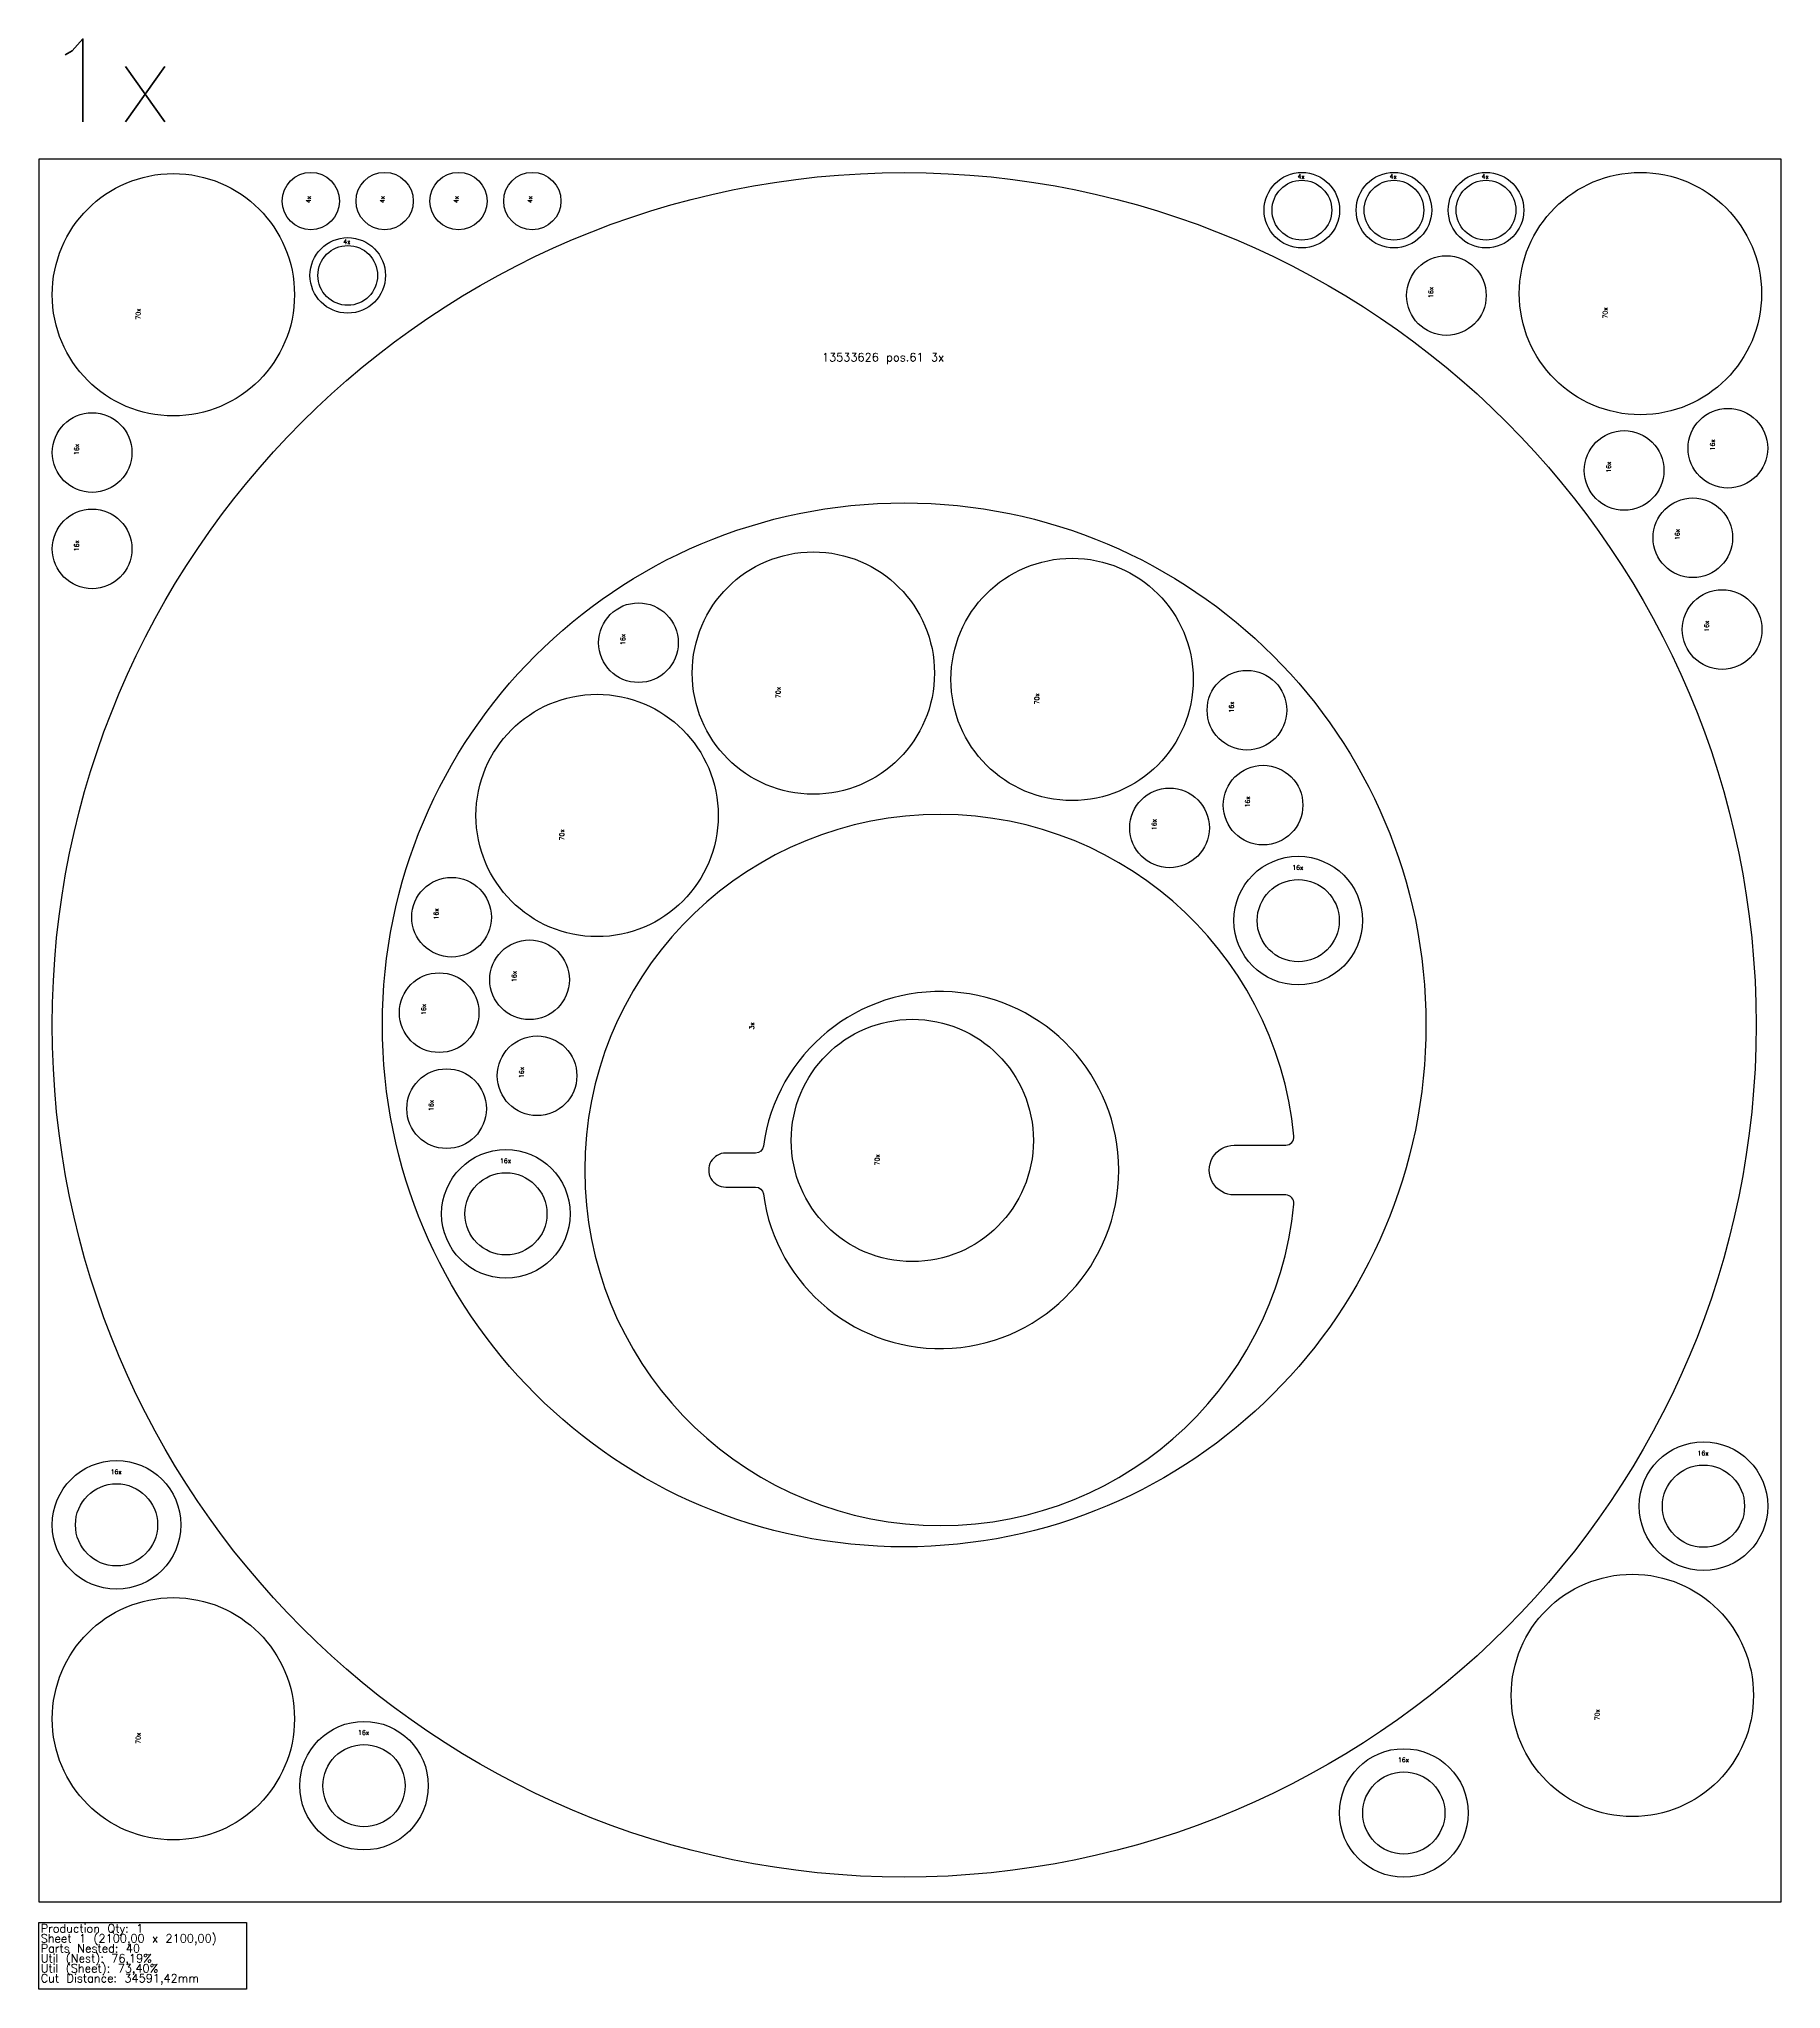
# Model space of a CAD drawing. Header units: millimetres. Extents: x 0 to 9440, y -105 to 2256.
# Drawn here: x 0 to 2100, y -105 to 2245 of the extents above; entities that cross this region are included whole.
import ezdxf

# ---------------------------------------------------------------- set-up
doc = ezdxf.new("R2010")
doc.units = ezdxf.units.MM
for name, color, linetype in [('--NestedParts--', 7, 'Continuous'), ('sheet', 24, 'Continuous'), ('Stats', 7, 'Continuous'), ('Texto', 7, 'Continuous')]:
    doc.layers.add(name, color=color, linetype=linetype)
doc.styles.get("Standard").update_dxf_attribs({"font": 'txt.shx'})

msp = doc.modelspace()

# ---------------------------------------------------------------- linework, layer by layer
at = {"layer": '--NestedParts--', "color": 7}
for points in [[(1440.8, 911.8), (1502.9, 911.8, 0.442537), (1512.8, 922.8, 20.877101), (1512.8, 840.9, 0.442537), (1502.9, 851.8), (1440.8, 851.8, -1.000001)], [(827.8, 861.3), (863.8, 861.3, -0.37548), (873.2, 853.1, 14.899551), (873.2, 910.6, -0.37548), (863.8, 902.3), (827.8, 902.3, 1.000002)]]:
    msp.add_lwpolyline(points, format="xyb", close=True, dxfattribs=at)
for centre, radius in [((1043, 1056.8), 1027), ((162, 1936.6), 146), ((327.7, 2049.5), 34.5), ((416.7, 2049.5), 34.5), ((505.7, 2049.5), 34.5), ((594.7, 2049.5), 34.5), ((1522.4, 2038.5), 45.5), ((1522.4, 2038.5), 36), ((1633.4, 2038.5), 45.5), ((1633.4, 2038.5), 36), ((1744.4, 2038.5), 45.5), ((1744.4, 2038.5), 36), ((1930.5, 1938), 146), ((372.2, 1959.9), 45.5), ((372.2, 1959.9), 36), ((1696.6, 1935.6), 48), ((64, 1746.4), 48), ((2036, 1751.7), 48), ((1910.9, 1724.9), 48), ((64, 1630.3), 48), ((1043, 1056.8), 629), ((1993.7, 1643.7), 48), ((933.5, 1480.7), 146), ((1245.4, 1473.1), 146), ((2029, 1533.2), 48), ((722.6, 1517.3), 48), ((1456.2, 1436), 48), ((672.8, 1309.1), 146), ((1475.6, 1321.6), 48), ((1362.9, 1294.2), 48), ((1518, 1182.4), 77.5), ((497.4, 1186.5), 48), ((1518, 1182.4), 49.5), ((591.4, 1111.2), 48), ((482.4, 1071.5), 48), ((1052.8, 917.5), 146), ((600.4, 995.5), 48), ((491.4, 955.8), 48), ((562.9, 829.1), 77.5), ((562.9, 829.1), 49.5), ((2006.5, 476.8), 77.5), ((93.5, 454.3), 77.5), ((2006.5, 476.8), 49.5), ((93.5, 454.3), 49.5), ((1920.8, 248.8), 146), ((162, 220.6), 146), ((391.8, 140), 77.5), ((391.8, 140), 49.5), ((1645.3, 107.1), 77.5), ((1645.3, 107.1), 49.5)]:
    msp.add_circle(centre, radius, dxfattribs=at)
at = {"layer": 'sheet', "color": 7}
msp.add_lwpolyline([(0, 0), (2100, 0), (2100, 2100), (0, 2100)], close=True, dxfattribs=at)
at = {"layer": 'Stats', "color": 151}
msp.add_lwpolyline([(0, -25), (250, -25), (250, -105), (0, -105), (0, -25)], close=True, dxfattribs=at)

# ---------------------------------------------------------------- texts
at = {"insert": (5.9, 2244.8), "char_height": 100, "attachment_point": 1}
msp.add_mtext_dynamic_manual_height_columns('1x', width=178.314, gutter_width=1, heights=[0], dxfattribs=at)
at = {"layer": 'Stats', "color": 60}
for s, p in [('Sheet 1 (2100,00 x 2100,00)', (2, -49)), ('Production Qty: 1', (2, -37)), ('Parts Nested: 40', (2, -61)), ('Util (Nest): 76,19%', (2, -73)), ('Cut Distance: 34591,42mm', (2, -97)), ('Util (Sheet): 73,40%', (2, -85))]:
    msp.add_text(s, height=10, dxfattribs=at).set_placement(p)
at = {"layer": 'Texto', "color": 3}
for s, insert, char_height, width, attachment_point in [('4x', (1517.1, 2081.8), 5.5, 8.8, 1), ('4x', (1628.1, 2081.8), 5.5, 8.8, 1), ('4x', (1739.1, 2081.8), 5.5, 8.8, 1), ('4x', (366.9, 2003.2), 5.5, 8.8, 1), ('13533626 pos.61 3x ', (1091.1, 1866.3), 10, 166.336, 3), ('16x', (1510.8, 1249.1), 5.5, 8.8, 1), ('16x', (555.7, 895.8), 5.5, 8.8, 1), ('16x', (1999.3, 543.5), 5.5, 8.8, 1), ('16x', (86.3, 521), 5.5, 8.8, 1), ('16x', (384.6, 206.7), 5.5, 8.8, 1), ('16x', (1638.1, 173.8), 5.5, 8.8, 1)]:
    msp.add_mtext(s, dxfattribs=dict(at, insert=insert, char_height=char_height, width=width, attachment_point=attachment_point))
at = {"layer": 'Texto', "color": 3, "char_height": 5.5, "width": 8.8, "attachment_point": 1, "rotation": 90}
for s, insert in [('4x', (322.2, 2046.9)), ('4x', (411.2, 2046.9)), ('4x', (500.2, 2046.9)), ('4x', (589.2, 2046.9)), ('16x', (1675.2, 1932.7)), ('70x', (116.8, 1906.6)), ('70x', (1885.3, 1907.9)), ('16x', (42.6, 1743.5)), ('16x', (2014.6, 1748.9)), ('16x', (1889.5, 1722.1)), ('16x', (1972.3, 1640.9)), ('16x', (42.6, 1627.5)), ('16x', (2007.6, 1530.4)), ('16x', (701.2, 1514.5)), ('70x', (888.3, 1450.6)), ('70x', (1200.2, 1443)), ('16x', (1434.8, 1433.1)), ('16x', (1454.2, 1318.8)), ('16x', (1341.5, 1291.4)), ('70x', (627.6, 1279.1)), ('16x', (476, 1183.7)), ('16x', (570, 1108.4)), ('16x', (461, 1068.7)), ('3x', (856.5, 1051.2)), ('16x', (579, 992.7)), ('16x', (470, 953)), ('70x', (1007.6, 887.5)), ('70x', (1875.6, 218.8)), ('70x', (116.8, 190.5))]:
    msp.add_mtext(s, dxfattribs=dict(at, insert=insert))

doc.saveas('drawing.dxf')
